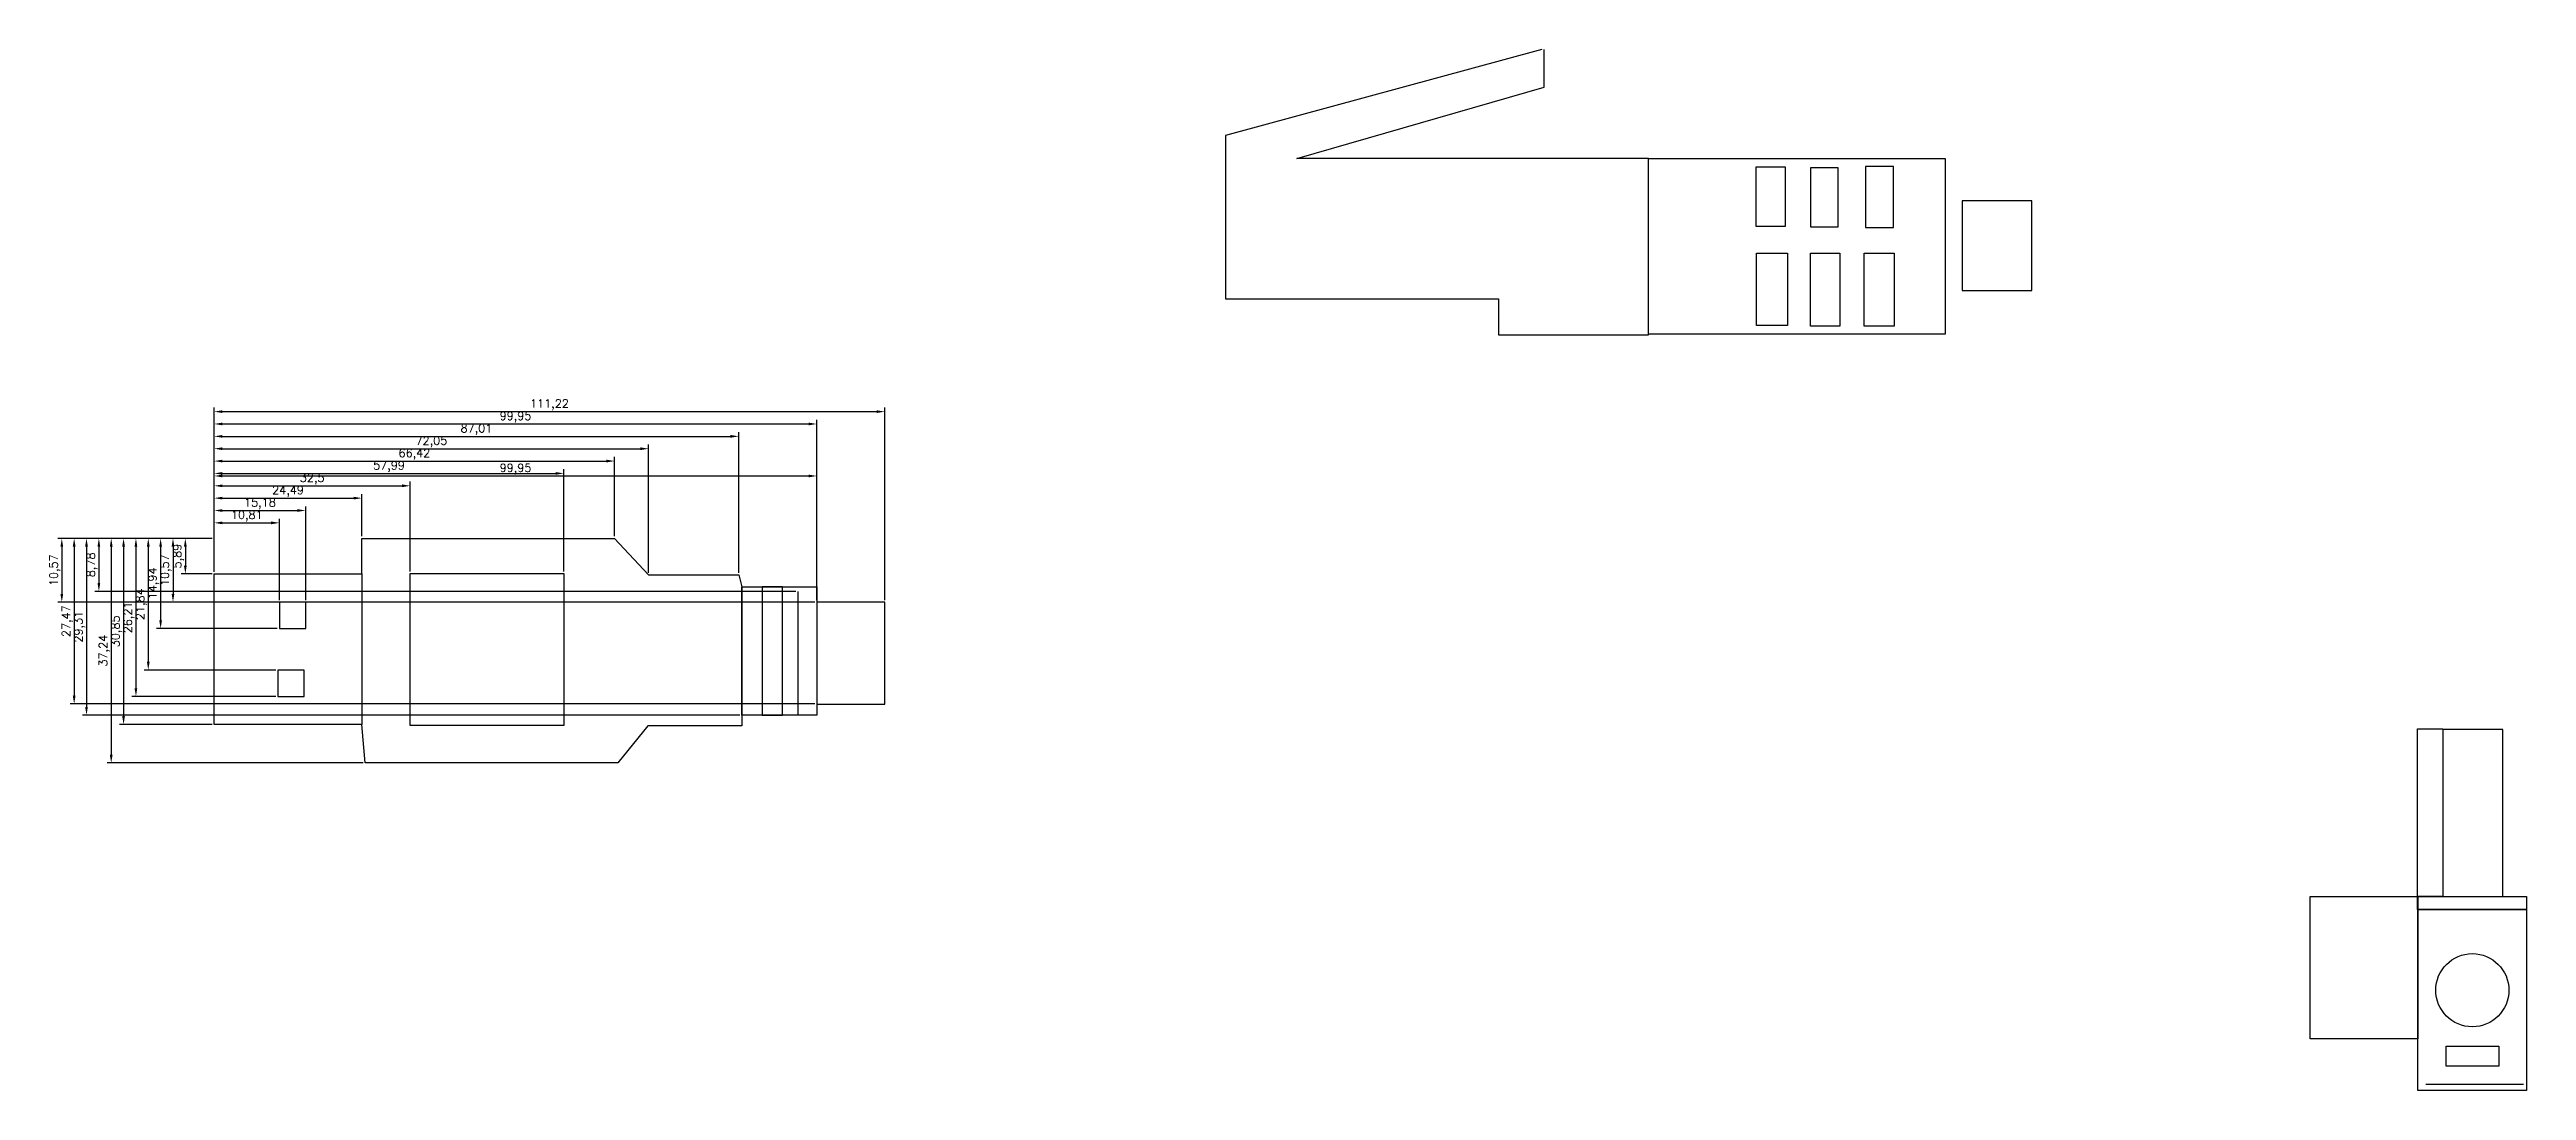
# Model space of a CAD drawing. Header units: millimetres. Extents: x -75 to 2023, y 0 to 1744.
# Drawn here: x 656 to 1408, y 1175 to 1491 of the extents above; entities that cross this region are included whole.
import ezdxf

# ---------------------------------------------------------------- set-up
doc = ezdxf.new("R2010")
doc.units = ezdxf.units.MM
doc.styles.get("Standard").update_dxf_attribs({"font": 'txt', "bigfont": 'gbcbig.shx'})
doc.dimstyles.new('ISO-25', dxfattribs={"dimtxt": 2.5, "dimasz": 2.5, "dimexe": 1.25, "dimexo": 0.625, "dimtad": 1, "dimlfac": 0.54648, "dimtxsty": 'Standard', "dimcen": 2.5, "dimadec": 0, "dimazin": 0, "dimtfac": 1, "dimtmove": 0, "dimatfit": 3, "dimfxl": 1, "dimarcsym": 0})

msp = doc.modelspace()

# ---------------------------------------------------------------- blocks, each defined once
blk = doc.blocks.new('*D208')
at = {"color": 0, "lineweight": -2}
for p, q in [((706.35, 1332.29), (706.35, 1362.63)), ((708.85, 1361.38), (886.75, 1361.38)), ((889.25, 1323.73), (889.25, 1362.63))]:
    blk.add_line(p, q, dxfattribs=at)
at = {"color": 0}
for points in [[(708.85, 1361.8), (708.85, 1360.96), (706.35, 1361.38)], [(886.75, 1361.8), (886.75, 1360.96), (889.25, 1361.38)]]:
    blk.add_solid(points, dxfattribs=at)
at = {"layer": 'Defpoints', "color": 0}
for p in [(889.25, 1361.38), (706.35, 1331.66), (889.25, 1323.11)]:
    blk.add_point(p, dxfattribs=at)
at = {"color": 0, "insert": (797.8, 1363.46), "char_height": 2.5, "attachment_point": 5}
blk.add_mtext('99,95', dxfattribs=at)
blk = doc.blocks.new('*D209')
at = {"color": 0, "lineweight": -2}
for p, q in [((706.35, 1343.07), (706.35, 1348.4)), ((708.85, 1347.15), (723.63, 1347.15)), ((726.13, 1323.73), (726.13, 1348.4))]:
    blk.add_line(p, q, dxfattribs=at)
at = {"color": 0}
for points in [[(708.85, 1347.57), (708.85, 1346.73), (706.35, 1347.15)], [(723.63, 1347.57), (723.63, 1346.73), (726.13, 1347.15)]]:
    blk.add_solid(points, dxfattribs=at)
at = {"layer": 'Defpoints', "color": 0}
for p in [(726.13, 1347.15), (706.35, 1342.45), (726.13, 1323.11)]:
    blk.add_point(p, dxfattribs=at)
at = {"color": 0, "insert": (716.24, 1349.23), "char_height": 2.5, "attachment_point": 5}
blk.add_mtext('10,81', dxfattribs=at)
blk = doc.blocks.new('*D210')
at = {"color": 0, "lineweight": -2}
for p, q in [((706.35, 1343.07), (706.35, 1352.15)), ((708.85, 1350.9), (731.63, 1350.9)), ((734.13, 1323.73), (734.13, 1352.15))]:
    blk.add_line(p, q, dxfattribs=at)
at = {"color": 0}
for points in [[(708.85, 1351.32), (708.85, 1350.48), (706.35, 1350.9)], [(731.63, 1351.32), (731.63, 1350.48), (734.13, 1350.9)]]:
    blk.add_solid(points, dxfattribs=at)
at = {"layer": 'Defpoints', "color": 0}
for p in [(734.13, 1350.9), (706.35, 1342.45), (734.13, 1323.11)]:
    blk.add_point(p, dxfattribs=at)
at = {"color": 0, "insert": (720.24, 1352.98), "char_height": 2.5, "attachment_point": 5}
blk.add_mtext('15,18', dxfattribs=at)
blk = doc.blocks.new('*D211')
at = {"color": 0, "lineweight": -2}
for p, q in [((706.35, 1343.07), (706.35, 1355.9)), ((708.85, 1354.65), (748.67, 1354.65)), ((751.17, 1343.07), (751.17, 1355.9))]:
    blk.add_line(p, q, dxfattribs=at)
at = {"color": 0}
for points in [[(708.85, 1355.07), (708.85, 1354.23), (706.35, 1354.65)], [(748.67, 1355.07), (748.67, 1354.23), (751.17, 1354.65)]]:
    blk.add_solid(points, dxfattribs=at)
at = {"layer": 'Defpoints', "color": 0}
for p in [(751.17, 1354.65), (706.35, 1342.45), (751.17, 1342.45)]:
    blk.add_point(p, dxfattribs=at)
at = {"color": 0, "insert": (728.76, 1356.73), "char_height": 2.5, "attachment_point": 5}
blk.add_mtext('24,49', dxfattribs=at)
blk = doc.blocks.new('*D212')
at = {"color": 0, "lineweight": -2}
for p, q in [((706.35, 1343.07), (706.35, 1359.65)), ((708.85, 1358.4), (763.33, 1358.4)), ((765.83, 1332.43), (765.83, 1359.65))]:
    blk.add_line(p, q, dxfattribs=at)
at = {"color": 0}
for points in [[(708.85, 1358.82), (708.85, 1357.98), (706.35, 1358.4)], [(763.33, 1358.82), (763.33, 1357.98), (765.83, 1358.4)]]:
    blk.add_solid(points, dxfattribs=at)
at = {"layer": 'Defpoints', "color": 0}
for p in [(765.83, 1358.4), (706.35, 1342.45), (765.83, 1331.8)]:
    blk.add_point(p, dxfattribs=at)
at = {"color": 0, "insert": (736.09, 1360.48), "char_height": 2.5, "attachment_point": 5}
blk.add_mtext('32,5', dxfattribs=at)
blk = doc.blocks.new('*D213')
at = {"color": 0, "lineweight": -2}
for p, q in [((706.35, 1343.07), (706.35, 1363.4)), ((708.85, 1362.15), (809.97, 1362.15)), ((812.47, 1332.43), (812.47, 1363.4))]:
    blk.add_line(p, q, dxfattribs=at)
at = {"color": 0}
for points in [[(708.85, 1362.57), (708.85, 1361.73), (706.35, 1362.15)], [(809.97, 1362.57), (809.97, 1361.73), (812.47, 1362.15)]]:
    blk.add_solid(points, dxfattribs=at)
at = {"layer": 'Defpoints', "color": 0}
for p in [(812.47, 1362.15), (706.35, 1342.45), (812.47, 1331.8)]:
    blk.add_point(p, dxfattribs=at)
at = {"color": 0, "insert": (759.41, 1364.23), "char_height": 2.5, "attachment_point": 5}
blk.add_mtext('57,99', dxfattribs=at)
blk = doc.blocks.new('*D214')
at = {"color": 0, "lineweight": -2}
for p, q in [((706.35, 1343.07), (706.35, 1367.15)), ((708.85, 1365.9), (825.39, 1365.9)), ((827.89, 1343.07), (827.89, 1367.15))]:
    blk.add_line(p, q, dxfattribs=at)
at = {"color": 0}
for points in [[(708.85, 1366.32), (708.85, 1365.48), (706.35, 1365.9)], [(825.39, 1366.32), (825.39, 1365.48), (827.89, 1365.9)]]:
    blk.add_solid(points, dxfattribs=at)
at = {"layer": 'Defpoints', "color": 0}
for p in [(827.89, 1365.9), (706.35, 1342.45), (827.89, 1342.45)]:
    blk.add_point(p, dxfattribs=at)
at = {"color": 0, "insert": (767.12, 1367.98), "char_height": 2.5, "attachment_point": 5}
blk.add_mtext('66,42', dxfattribs=at)
blk = doc.blocks.new('*D215')
at = {"color": 0, "lineweight": -2}
for p, q in [((706.35, 1343.07), (706.35, 1370.9)), ((708.85, 1369.65), (835.7, 1369.65)), ((838.2, 1332), (838.2, 1370.9))]:
    blk.add_line(p, q, dxfattribs=at)
at = {"color": 0}
for points in [[(708.85, 1370.07), (708.85, 1369.23), (706.35, 1369.65)], [(835.7, 1370.07), (835.7, 1369.23), (838.2, 1369.65)]]:
    blk.add_solid(points, dxfattribs=at)
at = {"layer": 'Defpoints', "color": 0}
for p in [(838.2, 1369.65), (706.35, 1342.45), (838.2, 1331.37)]:
    blk.add_point(p, dxfattribs=at)
at = {"color": 0, "insert": (772.28, 1371.73), "char_height": 2.5, "attachment_point": 5}
blk.add_mtext('72,05', dxfattribs=at)
blk = doc.blocks.new('*D216')
at = {"color": 0, "lineweight": -2}
for p, q in [((706.35, 1343.07), (706.35, 1374.65)), ((708.85, 1373.4), (863.06, 1373.4)), ((865.56, 1332), (865.56, 1374.65))]:
    blk.add_line(p, q, dxfattribs=at)
at = {"color": 0}
for points in [[(708.85, 1373.82), (708.85, 1372.98), (706.35, 1373.4)], [(863.06, 1373.82), (863.06, 1372.98), (865.56, 1373.4)]]:
    blk.add_solid(points, dxfattribs=at)
at = {"layer": 'Defpoints', "color": 0}
for p in [(865.56, 1373.4), (706.35, 1342.45), (865.56, 1331.37)]:
    blk.add_point(p, dxfattribs=at)
at = {"color": 0, "insert": (785.96, 1375.48), "char_height": 2.5, "attachment_point": 5}
blk.add_mtext('87,01', dxfattribs=at)
blk = doc.blocks.new('*D217')
at = {"color": 0, "lineweight": -2}
for p, q in [((706.35, 1343.07), (706.35, 1378.4)), ((708.85, 1377.15), (886.75, 1377.15)), ((889.25, 1328.37), (889.25, 1378.4))]:
    blk.add_line(p, q, dxfattribs=at)
at = {"color": 0}
for points in [[(708.85, 1377.57), (708.85, 1376.73), (706.35, 1377.15)], [(886.75, 1377.57), (886.75, 1376.73), (889.25, 1377.15)]]:
    blk.add_solid(points, dxfattribs=at)
at = {"layer": 'Defpoints', "color": 0}
for p in [(889.25, 1377.15), (706.35, 1342.45), (889.25, 1327.75)]:
    blk.add_point(p, dxfattribs=at)
at = {"color": 0, "insert": (797.8, 1379.23), "char_height": 2.5, "attachment_point": 5}
blk.add_mtext('99,95', dxfattribs=at)
blk = doc.blocks.new('*D218')
at = {"color": 0, "lineweight": -2}
for p, q in [((706.35, 1343.07), (706.35, 1382.15)), ((708.85, 1380.9), (907.38, 1380.9)), ((909.88, 1323.73), (909.88, 1382.15))]:
    blk.add_line(p, q, dxfattribs=at)
at = {"color": 0}
for points in [[(708.85, 1381.32), (708.85, 1380.48), (706.35, 1380.9)], [(907.38, 1381.32), (907.38, 1380.48), (909.88, 1380.9)]]:
    blk.add_solid(points, dxfattribs=at)
at = {"layer": 'Defpoints', "color": 0}
for p in [(909.88, 1380.9), (706.35, 1342.45), (909.88, 1323.11)]:
    blk.add_point(p, dxfattribs=at)
at = {"color": 0, "insert": (808.11, 1382.98), "char_height": 2.5, "attachment_point": 5}
blk.add_mtext('111,22', dxfattribs=at)
blk = doc.blocks.new('*D219')
at = {"color": 0, "lineweight": -2}
for p, q in [((705.73, 1342.45), (696.34, 1342.45)), ((697.59, 1339.95), (697.59, 1334.16)), ((705.73, 1331.66), (696.34, 1331.66))]:
    blk.add_line(p, q, dxfattribs=at)
at = {"color": 0}
for points in [[(697.17, 1339.95), (698, 1339.95), (697.59, 1342.45)], [(697.17, 1334.16), (698, 1334.16), (697.59, 1331.66)]]:
    blk.add_solid(points, dxfattribs=at)
at = {"layer": 'Defpoints', "color": 0}
for p in [(706.35, 1342.45), (697.59, 1331.66), (706.35, 1331.66)]:
    blk.add_point(p, dxfattribs=at)
at = {"color": 0, "insert": (695.5, 1337.06), "char_height": 2.5, "attachment_point": 5, "rotation": 90}
blk.add_mtext('5,89', dxfattribs=at)
blk = doc.blocks.new('*D220')
at = {"color": 0, "lineweight": -2}
for p, q in [((705.73, 1342.45), (692.59, 1342.45)), ((693.84, 1339.95), (693.84, 1325.61)), ((725.5, 1323.11), (692.59, 1323.11))]:
    blk.add_line(p, q, dxfattribs=at)
at = {"color": 0}
for points in [[(693.42, 1339.95), (694.25, 1339.95), (693.84, 1342.45)], [(693.42, 1325.61), (694.25, 1325.61), (693.84, 1323.11)]]:
    blk.add_solid(points, dxfattribs=at)
at = {"layer": 'Defpoints', "color": 0}
for p in [(706.35, 1342.45), (693.84, 1323.11), (726.13, 1323.11)]:
    blk.add_point(p, dxfattribs=at)
at = {"color": 0, "insert": (691.75, 1332.78), "char_height": 2.5, "attachment_point": 5, "rotation": 90}
blk.add_mtext('10,57', dxfattribs=at)
blk = doc.blocks.new('*D221')
at = {"color": 0, "lineweight": -2}
for p, q in [((705.73, 1342.45), (688.84, 1342.45)), ((690.09, 1339.95), (690.09, 1317.61)), ((725.5, 1315.11), (688.84, 1315.11))]:
    blk.add_line(p, q, dxfattribs=at)
at = {"color": 0}
for points in [[(689.67, 1339.95), (690.5, 1339.95), (690.09, 1342.45)], [(689.67, 1317.61), (690.5, 1317.61), (690.09, 1315.11)]]:
    blk.add_solid(points, dxfattribs=at)
at = {"layer": 'Defpoints', "color": 0}
for p in [(706.35, 1342.45), (690.09, 1315.11), (726.13, 1315.11)]:
    blk.add_point(p, dxfattribs=at)
at = {"color": 0, "insert": (688, 1328.78), "char_height": 2.5, "attachment_point": 5, "rotation": 90}
blk.add_mtext('14,94', dxfattribs=at)
blk = doc.blocks.new('*D222')
at = {"color": 0, "lineweight": -2}
for p, q in [((705.73, 1342.45), (685.09, 1342.45)), ((686.34, 1339.95), (686.34, 1304.99)), ((725.01, 1302.49), (685.09, 1302.49))]:
    blk.add_line(p, q, dxfattribs=at)
at = {"color": 0}
for points in [[(685.92, 1339.95), (686.75, 1339.95), (686.34, 1342.45)], [(685.92, 1304.99), (686.75, 1304.99), (686.34, 1302.49)]]:
    blk.add_solid(points, dxfattribs=at)
at = {"layer": 'Defpoints', "color": 0}
for p in [(706.35, 1342.45), (686.34, 1302.49), (725.64, 1302.49)]:
    blk.add_point(p, dxfattribs=at)
at = {"color": 0, "insert": (684.25, 1322.47), "char_height": 2.5, "attachment_point": 5, "rotation": 90}
blk.add_mtext('21,84', dxfattribs=at)
blk = doc.blocks.new('*D223')
at = {"color": 0, "lineweight": -2}
for p, q in [((705.73, 1342.45), (681.34, 1342.45)), ((682.59, 1339.95), (682.59, 1296.99)), ((725.01, 1294.49), (681.34, 1294.49))]:
    blk.add_line(p, q, dxfattribs=at)
at = {"color": 0}
for points in [[(682.17, 1339.95), (683, 1339.95), (682.59, 1342.45)], [(682.17, 1296.99), (683, 1296.99), (682.59, 1294.49)]]:
    blk.add_solid(points, dxfattribs=at)
at = {"layer": 'Defpoints', "color": 0}
for p in [(706.35, 1342.45), (682.59, 1294.49), (725.64, 1294.49)]:
    blk.add_point(p, dxfattribs=at)
at = {"color": 0, "insert": (680.5, 1318.47), "char_height": 2.5, "attachment_point": 5, "rotation": 90}
blk.add_mtext('26,21', dxfattribs=at)
blk = doc.blocks.new('*D224')
at = {"color": 0, "lineweight": -2}
for p, q in [((705.73, 1342.45), (677.59, 1342.45)), ((678.84, 1339.95), (678.84, 1288.5)), ((705.73, 1286), (677.59, 1286))]:
    blk.add_line(p, q, dxfattribs=at)
at = {"color": 0}
for points in [[(678.42, 1339.95), (679.25, 1339.95), (678.84, 1342.45)], [(678.42, 1288.5), (679.25, 1288.5), (678.84, 1286)]]:
    blk.add_solid(points, dxfattribs=at)
at = {"layer": 'Defpoints', "color": 0}
for p in [(706.35, 1342.45), (678.84, 1286), (706.35, 1286)]:
    blk.add_point(p, dxfattribs=at)
at = {"color": 0, "insert": (676.75, 1314.22), "char_height": 2.5, "attachment_point": 5, "rotation": 90}
blk.add_mtext('30,85', dxfattribs=at)
blk = doc.blocks.new('*D225')
at = {"color": 0, "lineweight": -2}
for p, q in [((705.73, 1342.45), (673.84, 1342.45)), ((675.09, 1339.95), (675.09, 1276.8)), ((751.53, 1274.3), (673.84, 1274.3))]:
    blk.add_line(p, q, dxfattribs=at)
at = {"color": 0}
for points in [[(674.67, 1339.95), (675.5, 1339.95), (675.09, 1342.45)], [(674.67, 1276.8), (675.5, 1276.8), (675.09, 1274.3)]]:
    blk.add_solid(points, dxfattribs=at)
at = {"layer": 'Defpoints', "color": 0}
for p in [(706.35, 1342.45), (675.09, 1274.3), (752.16, 1274.3)]:
    blk.add_point(p, dxfattribs=at)
at = {"color": 0, "insert": (673, 1308.37), "char_height": 2.5, "attachment_point": 5, "rotation": 90}
blk.add_mtext('37,24', dxfattribs=at)
blk = doc.blocks.new('*D226')
at = {"color": 0, "lineweight": -2}
for p, q in [((705.73, 1342.45), (670.09, 1342.45)), ((671.34, 1339.95), (671.34, 1328.87)), ((882.89, 1326.37), (670.09, 1326.37))]:
    blk.add_line(p, q, dxfattribs=at)
at = {"color": 0}
for points in [[(670.92, 1339.95), (671.75, 1339.95), (671.34, 1342.45)], [(670.92, 1328.87), (671.75, 1328.87), (671.34, 1326.37)]]:
    blk.add_solid(points, dxfattribs=at)
at = {"layer": 'Defpoints', "color": 0}
for p in [(706.35, 1342.45), (671.34, 1326.37), (883.52, 1326.37)]:
    blk.add_point(p, dxfattribs=at)
at = {"color": 0, "insert": (669.25, 1334.41), "char_height": 2.5, "attachment_point": 5, "rotation": 90}
blk.add_mtext('8,78', dxfattribs=at)
blk = doc.blocks.new('*D227')
at = {"color": 0, "lineweight": -2}
for p, q in [((705.73, 1342.45), (666.34, 1342.45)), ((667.59, 1339.95), (667.59, 1291.31)), ((865.89, 1288.81), (666.34, 1288.81))]:
    blk.add_line(p, q, dxfattribs=at)
at = {"color": 0}
for points in [[(667.17, 1339.95), (668, 1339.95), (667.59, 1342.45)], [(667.17, 1291.31), (668, 1291.31), (667.59, 1288.81)]]:
    blk.add_solid(points, dxfattribs=at)
at = {"layer": 'Defpoints', "color": 0}
for p in [(706.35, 1342.45), (667.59, 1288.81), (866.52, 1288.81)]:
    blk.add_point(p, dxfattribs=at)
at = {"color": 0, "insert": (665.5, 1315.63), "char_height": 2.5, "attachment_point": 5, "rotation": 90}
blk.add_mtext('29,31', dxfattribs=at)
blk = doc.blocks.new('*D228')
at = {"color": 0, "lineweight": -2}
for p, q in [((705.73, 1342.45), (662.59, 1342.45)), ((663.84, 1339.95), (663.84, 1294.69)), ((888.62, 1292.19), (662.59, 1292.19))]:
    blk.add_line(p, q, dxfattribs=at)
at = {"color": 0}
for points in [[(663.42, 1339.95), (664.25, 1339.95), (663.84, 1342.45)], [(663.42, 1294.69), (664.25, 1294.69), (663.84, 1292.19)]]:
    blk.add_solid(points, dxfattribs=at)
at = {"layer": 'Defpoints', "color": 0}
for p in [(706.35, 1342.45), (663.84, 1292.19), (889.25, 1292.19)]:
    blk.add_point(p, dxfattribs=at)
at = {"color": 0, "insert": (661.75, 1317.32), "char_height": 2.5, "attachment_point": 5, "rotation": 90}
blk.add_mtext('27,47', dxfattribs=at)
blk = doc.blocks.new('*D229')
at = {"color": 0, "lineweight": -2}
for p, q in [((705.73, 1342.45), (658.84, 1342.45)), ((660.09, 1339.95), (660.09, 1325.61)), ((888.62, 1323.11), (658.84, 1323.11))]:
    blk.add_line(p, q, dxfattribs=at)
at = {"color": 0}
for points in [[(659.67, 1339.95), (660.5, 1339.95), (660.09, 1342.45)], [(659.67, 1325.61), (660.5, 1325.61), (660.09, 1323.11)]]:
    blk.add_solid(points, dxfattribs=at)
at = {"layer": 'Defpoints', "color": 0}
for p in [(706.35, 1342.45), (660.09, 1323.11), (889.25, 1323.11)]:
    blk.add_point(p, dxfattribs=at)
at = {"color": 0, "insert": (658, 1332.78), "char_height": 2.5, "attachment_point": 5, "rotation": 90}
blk.add_mtext('10,57', dxfattribs=at)

# ---------------------------------------------------------------- dimensions: what is measured, and where the dimension line sits
for base, p1, p2, picture, middle in [((909.877, 1380.9), (706.352, 1342.446), (909.877, 1323.108), '*D218', (808.114, 1382.983)), ((889.248, 1377.15), (706.352, 1342.446), (889.248, 1327.748), '*D217', (797.8, 1379.233)), ((865.563, 1373.4), (706.352, 1342.446), (865.563, 1331.375), '*D216', (785.957, 1375.483)), ((838.201, 1369.65), (706.352, 1342.446), (838.201, 1331.375), '*D215', (772.277, 1371.733)), ((827.887, 1365.9), (706.352, 1342.446), (827.887, 1342.446), '*D214', (767.119, 1367.983)), ((812.473, 1362.15), (706.352, 1342.446), (812.473, 1331.805), '*D213', (759.412, 1364.233)), ((889.248, 1361.379), (706.352, 1331.664), (889.248, 1323.108), '*D208', (797.8, 1363.463)), ((765.828, 1358.4), (706.352, 1342.446), (765.828, 1331.805), '*D212', (736.09, 1360.483)), ((751.167, 1354.65), (706.352, 1342.446), (751.167, 1342.446), '*D211', (728.759, 1356.733)), ((734.13, 1350.9), (706.352, 1342.446), (734.13, 1323.108), '*D210', (720.241, 1352.983)), ((726.13, 1347.15), (706.352, 1342.446), (726.13, 1323.108), '*D209', (716.241, 1349.233))]:
    dim = msp.add_linear_dim(base=base, p1=p1, p2=p2, dimstyle='ISO-25')
    dim.commit()
    dim.dimension.update_dxf_attribs({"geometry": picture, "text_midpoint": middle})
for base, p2, picture, middle in [((660.088, 1323.108), (889.248, 1323.108), '*D229', (658.005, 1332.777)), ((663.838, 1292.185), (889.248, 1292.185), '*D228', (661.755, 1317.316)), ((667.588, 1288.808), (866.518, 1288.808), '*D227', (665.505, 1315.627)), ((671.338, 1326.372), (883.515, 1326.372), '*D226', (669.255, 1334.409)), ((675.088, 1274.301), (752.156, 1274.301), '*D225', (673.005, 1308.374)), ((678.838, 1285.996), (706.352, 1285.996), '*D224', (676.755, 1314.221)), ((682.588, 1294.487), (725.639, 1294.487), '*D223', (680.505, 1318.467)), ((686.338, 1302.487), (725.639, 1302.487), '*D222', (684.255, 1322.467)), ((690.088, 1315.108), (726.13, 1315.108), '*D221', (688.005, 1328.777)), ((693.838, 1323.108), (726.13, 1323.108), '*D220', (691.755, 1332.777)), ((697.588, 1331.664), (706.352, 1331.664), '*D219', (695.505, 1337.055))]:
    dim = msp.add_linear_dim(base=base, p1=(706.352, 1342.446), p2=p2, angle=90, dimstyle='ISO-25')
    dim.commit()
    dim.dimension.update_dxf_attribs({"geometry": picture, "text_midpoint": middle})

# ---------------------------------------------------------------- linework, layer by layer
for p, q in [((1109.324, 1490.763), (1013.29, 1464.65)), ((1109.994, 1479.381), (1109.994, 1490.763)), ((1034.954, 1457.731), (1109.994, 1479.381)), ((1013.29, 1464.65), (1013.29, 1415.102)), ((1141.708, 1457.731), (1034.954, 1457.731)), ((1141.708, 1404.166), (1141.708, 1457.731)), ((1013.29, 1415.102), (1096.148, 1415.102)), ((1096.148, 1415.102), (1096.148, 1404.166)), ((1096.148, 1404.166), (1141.708, 1404.166)), ((751.167, 1331.664), (751.167, 1342.446)), ((751.167, 1342.446), (827.887, 1342.446)), ((827.887, 1342.446), (838.201, 1331.375)), ((812.473, 1331.805), (812.473, 1285.7)), ((838.201, 1331.375), (865.563, 1331.375)), ((865.563, 1331.375), (866.518, 1327.748)), ((866.518, 1327.748), (866.518, 1285.563)), ((883.515, 1326.372), (883.515, 1288.808)), ((752.156, 1274.301), (751.167, 1285.996)), ((838.01, 1285.563), (828.842, 1274.301)), ((866.518, 1285.563), (838.01, 1285.563)), ((828.842, 1274.301), (752.156, 1274.301)), ((1377.654, 1176.867), (1407.322, 1176.867))]:
    msp.add_line(p, q)
for points in [[(1141.708, 1457.731), (1231.712, 1457.731), (1231.712, 1404.389), (1141.708, 1404.389)], [(1174.315, 1437.198), (1183.248, 1437.198), (1183.248, 1455.053), (1174.315, 1455.053)], [(1190.842, 1436.975), (1199.328, 1436.975), (1199.328, 1454.83), (1190.842, 1454.83)], [(1207.592, 1436.752), (1216.079, 1436.752), (1216.079, 1455.276), (1207.592, 1455.276)], [(1258.02, 1444.87), (1236.934, 1444.87), (1236.934, 1417.616), (1258.02, 1417.616)], [(1174.538, 1428.94), (1183.918, 1428.94), (1183.918, 1407.068), (1174.538, 1407.068)], [(1190.842, 1428.94), (1199.775, 1428.94), (1199.775, 1406.844), (1190.842, 1406.844)], [(1207.145, 1428.94), (1216.302, 1428.94), (1216.302, 1406.844), (1207.145, 1406.844)], [(706.352, 1331.664), (751.167, 1331.664), (751.167, 1285.996), (706.352, 1285.996)], [(866.518, 1327.748), (889.248, 1327.748), (889.248, 1288.808), (866.518, 1288.808)], [(878.808, 1327.748), (872.663, 1327.748), (872.663, 1288.808), (878.808, 1288.808)], [(726.13, 1315.108), (734.13, 1315.108), (734.13, 1323.108), (726.13, 1323.108)], [(909.877, 1323.108), (889.248, 1323.108), (889.248, 1292.185), (909.877, 1292.185)], [(725.639, 1294.487), (733.639, 1294.487), (733.639, 1302.487), (725.639, 1302.487)], [(1375.182, 1284.616), (1382.81, 1284.616), (1382.81, 1233.749), (1375.182, 1233.749)], [(1400.999, 1284.469), (1382.81, 1284.469), (1382.81, 1233.749), (1400.999, 1233.749)], [(1342.56, 1233.82), (1375.254, 1233.82), (1375.254, 1190.608), (1342.56, 1190.608)], [(1375.182, 1233.82), (1408.179, 1233.82), (1408.179, 1229.824), (1375.182, 1229.824)], [(1375.254, 1229.824), (1408.208, 1229.824), (1408.208, 1174.931), (1375.254, 1174.931)], [(1383.851, 1188.317), (1399.836, 1188.317), (1399.836, 1182.248), (1383.851, 1182.248)]]:
    msp.add_lwpolyline(points, close=True)
msp.add_lwpolyline([(812.473, 1285.7), (765.828, 1285.7), (765.828, 1331.805), (812.473, 1331.805)])
msp.add_circle((1391.777, 1205.342), 11.095)

msp.set_redraw_order([(e.dxf.handle, doc.entitydb.next_handle()) for e in msp.query("TEXT MTEXT ATTDEF DIMENSION ARC_DIMENSION")])  # texts and dimensions are drawn at this point

doc.saveas('drawing.dxf')
